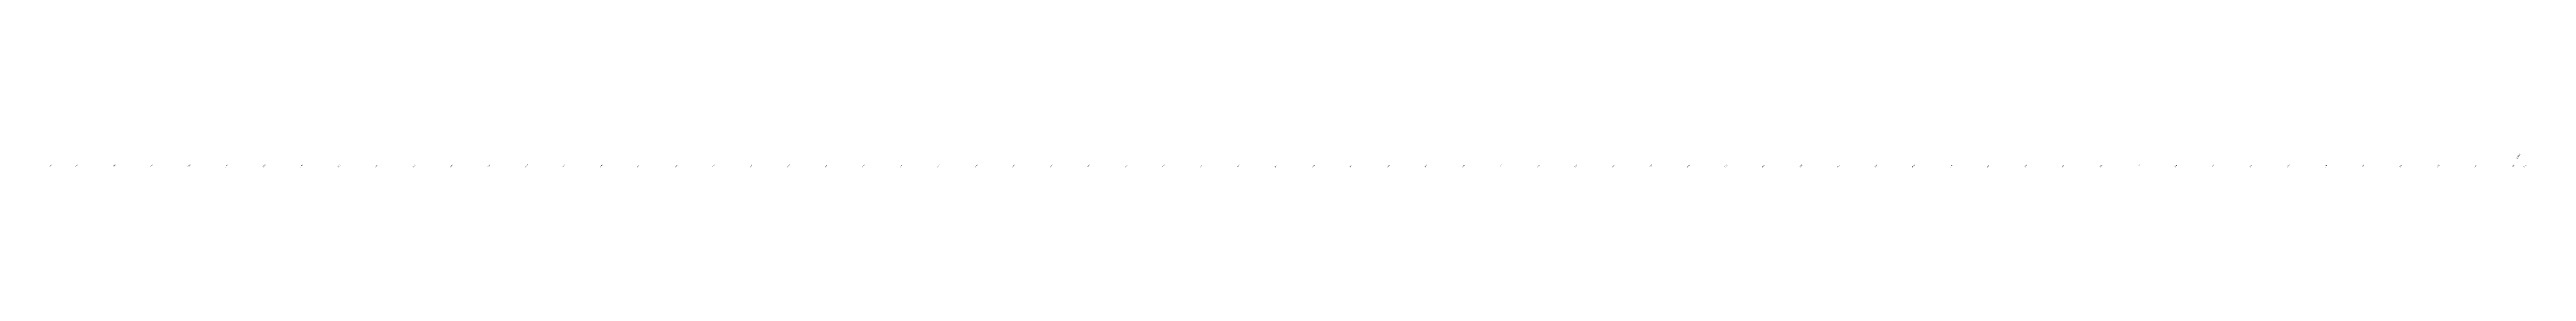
# Model space of a CAD drawing. Header units: metres. Extents: x 286386 to 287779, y 2079267 to 2080589.
# Drawn here: x 286446 to 287767, y 2079879 to 2079887 of the extents above; entities that cross this region are included whole.
import ezdxf
from ezdxf.enums import TextEntityAlignment as Align

# ---------------------------------------------------------------- set-up
doc = ezdxf.new("R2010")
doc.units = ezdxf.units.M
doc.header["$MEASUREMENT"] = 0
doc.layers.add('ESContAnn', color=231, linetype='Continuous')
doc.layers.add('ESElevation', color=150, linetype='Continuous')

msp = doc.modelspace()

# ---------------------------------------------------------------- texts
at = {"layer": 'ESContAnn'}
msp.add_text('3.0000', height=0.75, rotation=60.611, dxfattribs=at).set_placement((287762.7, 2079885.2), align=Align.MIDDLE_CENTER)
at = {"layer": 'ESElevation'}
for s, p in [('-1.500', (286446.3, 2079880)), ('-1.500', (286460, 2079880)), ('-1.500', (286480, 2079880)), ('-1.500', (286500, 2079880)), ('-1.500', (286520, 2079880)), ('-1.500', (286540, 2079880)), ('-1.500', (286560, 2079880)), ('-1.500', (286580, 2079880)), ('-1.500', (286600, 2079880)), ('-1.451', (286620, 2079880)), ('-1.128', (286640, 2079880)), ('-0.802', (286660, 2079880)), ('-0.547', (286680, 2079880)), ('-0.476', (286700, 2079880)), ('-0.285', (286720, 2079880)), ('0.069', (286740, 2079880)), ('0.371', (286760, 2079880)), ('0.857', (286780, 2079880)), ('1.554', (286800, 2079880)), ('2.594', (286820, 2079880)), ('3.647', (286840, 2079880)), ('4.596', (286860, 2079880)), ('5.245', (286880, 2079880)), ('5.716', (286900, 2079880)), ('6.018', (286920, 2079880)), ('5.619', (286940, 2079880)), ('5.060', (286960, 2079880)), ('4.500', (286980, 2079880)), ('4.500', (287000, 2079880)), ('4.492', (287020, 2079880)), ('4.401', (287040, 2079880)), ('4.183', (287060, 2079880)), ('4.041', (287080, 2079880)), ('3.831', (287100, 2079880)), ('3.605', (287120, 2079880)), ('3.800', (287140, 2079880)), ('3.945', (287160, 2079880)), ('3.935', (287180, 2079880)), ('3.956', (287200, 2079880)), ('4.313', (287220, 2079880)), ('5.046', (287240, 2079880)), ('5.978', (287260, 2079880)), ('6.976', (287280, 2079880)), ('7.937', (287300, 2079880)), ('8.368', (287320, 2079880)), ('8.696', (287340, 2079880)), ('8.937', (287360, 2079880)), ('9.363', (287380, 2079880)), ('9.492', (287400, 2079880)), ('9.347', (287420, 2079880)), ('8.621', (287440, 2079880)), ('7.485', (287460, 2079880)), ('6.423', (287480, 2079880)), ('6.251', (287500, 2079880)), ('5.841', (287520, 2079880)), ('5.195', (287540, 2079880)), ('4.174', (287560, 2079880)), ('2.866', (287580, 2079880)), ('1.645', (287600, 2079880)), ('0.898', (287620, 2079880)), ('0.694', (287640, 2079880)), ('1.085', (287660, 2079880)), ('1.855', (287680, 2079880)), ('2.457', (287700, 2079880)), ('3.329', (287720, 2079880)), ('4.103', (287740, 2079880)), ('2.990', (287760, 2079880)), ('2.714', (287766.3, 2079880))]:
    msp.add_text(s, height=0.5, rotation=45, dxfattribs=at).set_placement(p, align=Align.MIDDLE_CENTER)

doc.saveas('drawing.dxf')
